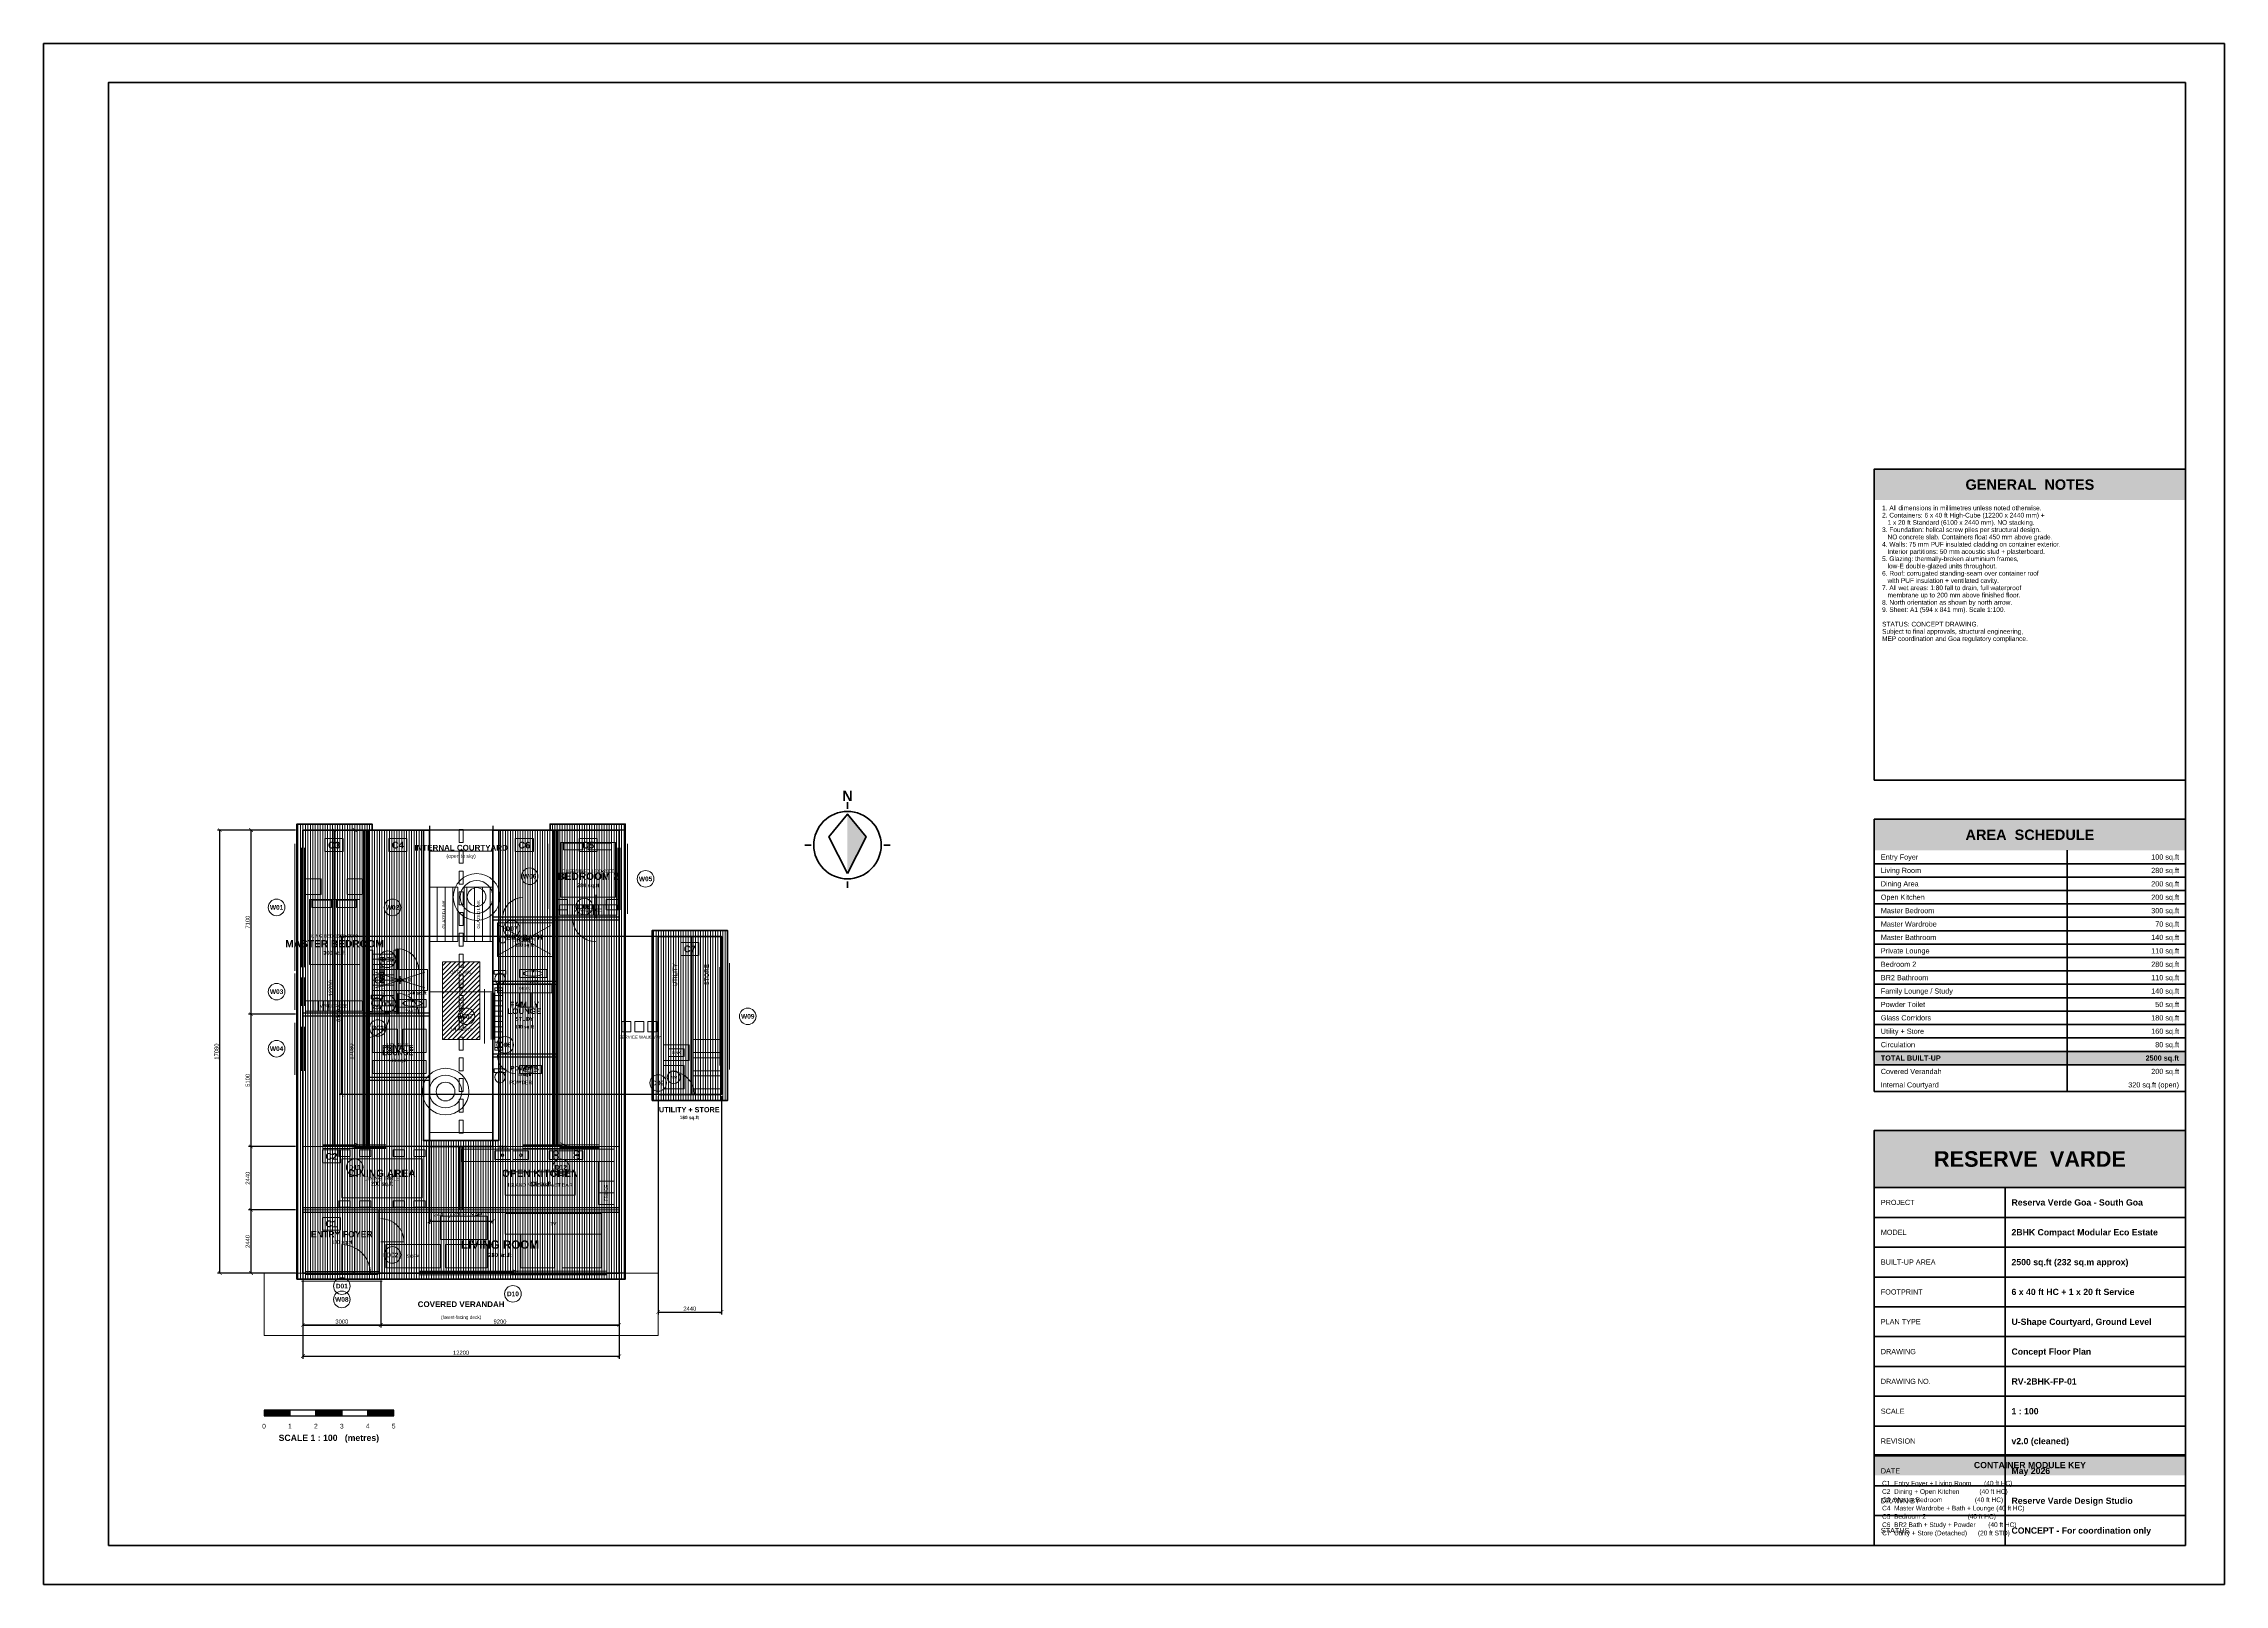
# Model space of a CAD drawing. Header units: millimetres. Extents: x -10000 to 74100, y -12000 to 47400.
import ezdxf
from ezdxf.enums import TextEntityAlignment as Align

# ---------------------------------------------------------------- set-up
doc = ezdxf.new("R2010")
doc.units = ezdxf.units.MM
doc.linetypes.add('DASHED', pattern=[1.524, 1.27, -0.254])
doc.layers.get('0').update_dxf_attribs({"lineweight": 25})
for name, color, linetype, lineweight in [('A-CONT-MOD', 7, 'DASHED', 13), ('A-COURT', 7, 'Continuous', 18), ('A-DECK', 7, 'Continuous', 18), ('A-DIM', 7, 'Continuous', 13), ('A-DOOR', 7, 'Continuous', 18), ('A-FIX-KIT', 7, 'Continuous', 18), ('A-FIX-WC', 7, 'Continuous', 18), ('A-FURN', 7, 'Continuous', 13), ('A-GLAZE', 7, 'Continuous', 18), ('A-HATCH-COURT', 7, 'Continuous', 9), ('A-HATCH-DECK', 7, 'Continuous', 9), ('A-HATCH-WALL', 7, 'Continuous', 9), ('A-NORTH', 7, 'Continuous', 35), ('A-SCALE', 7, 'Continuous', 25), ('A-SHEET', 7, 'Continuous', 50), ('A-TAG', 7, 'Continuous', 18), ('A-TEXT-LRG', 7, 'Continuous', 25), ('A-TEXT-MED', 7, 'Continuous', 18), ('A-TEXT-SML', 7, 'Continuous', 13), ('A-TITLE', 7, 'Continuous', 35), ('A-WALL-EXT', 7, 'Continuous', 60), ('A-WALL-INT', 7, 'Continuous', 25), ('A-WATER', 7, 'DASHED', 18), ('A-WINDOW', 7, 'Continuous', 18)]:
    doc.layers.add(name, color=color, linetype=linetype, lineweight=lineweight)
doc.styles.add('RV-ARCH', font='arial.ttf')
doc.styles.add('RV-TITLE', font='arialbd.ttf')
doc.dimstyles.new('RV-DIM', dxfattribs={"dimtxt": 160, "dimasz": 140, "dimexe": 100, "dimexo": 60, "dimgap": 50, "dimtad": 1, "dimdec": 0, "dimtxsty": 'RV-ARCH', "dimblk": 'ARCHTICK', "dimblk1": 'ARCHTICK', "dimblk2": 'ARCHTICK', "dimcen": 2.5, "dimclrd": 7, "dimclre": 7, "dimclrt": 7, "dimazin": 3, "dimtfac": 1, "dimtmove": 0, "dimatfit": 3, "dimarcsym": 0})

# ---------------------------------------------------------------- blocks, each defined once
blk = doc.blocks.new('_ARCHTICK')
at = {"color": 0, "linetype": 'ByBlock', "const_width": 0.15}
blk.add_lwpolyline([(-0.5, -0.5), (0.5, 0.5)], dxfattribs=at)

msp = doc.modelspace()

# ---------------------------------------------------------------- hatches: boundary and pattern name
at = {"layer": 'A-HATCH-COURT'}
h = msp.add_hatch(dxfattribs=at)
h.set_pattern_fill('AR-BRSTD', scale=80)
h.paths.add_polyline_path([(4880, 4880), (7320, 4880), (7320, 17080), (4880, 17080)])
at = {"layer": 'A-HATCH-DECK'}
h = msp.add_hatch(dxfattribs=at)
h.set_pattern_fill('AR-PARQ1', scale=40)
h.paths.add_polyline_path([(-1500, -2400), (13700, -2400), (13700, 0), (-1500, 0)])
at = {"layer": 'A-HATCH-WALL'}
h = msp.add_hatch(dxfattribs=at)
h.set_pattern_fill('ANSI31', scale=30, angle=45)
h.paths.add_polyline_path([(-230, -230), (12430, -230), (12430, 17310), (9530, 17310), (9530, 17080), (7550, 17080), (7550, 5110), (4650, 5110), (4650, 17080), (2670, 17080), (2670, 17310), (-230, 17310)])
h.paths.add_polyline_path([(0, 0), (12200, 0), (12200, 17080), (9760, 17080), (7320, 17080), (7320, 4880), (4880, 4880), (4880, 17080), (2440, 17080), (0, 17080)], flags=0)
h = msp.add_hatch(dxfattribs=at)
h.set_pattern_fill('ANSI31', scale=30, angle=45)
h.paths.add_polyline_path([(13470, 6650), (16370, 6650), (16370, 13210), (13470, 13210)])
h.paths.add_polyline_path([(13700, 6880), (16140, 6880), (16140, 12980), (13700, 12980)], flags=0)
at = {"layer": 'A-NORTH'}
h = msp.add_hatch(color=7, dxfattribs=at)
h.dxf.hatch_style = 1
h.paths.add_polyline_path([(21000, 15400), (21000, 17700), (21715, 16825)])
at = {"layer": 'A-SCALE'}
h = msp.add_hatch(color=7, dxfattribs=at)
h.dxf.hatch_style = 1
h.paths.add_polyline_path([(-1500, -5500), (-500, -5500), (-500, -5280), (-1500, -5280)])
h = msp.add_hatch(color=7, dxfattribs=at)
h.dxf.hatch_style = 1
h.paths.add_polyline_path([(500, -5500), (1500, -5500), (1500, -5280), (500, -5280)])
h = msp.add_hatch(color=7, dxfattribs=at)
h.dxf.hatch_style = 1
h.paths.add_polyline_path([(2500, -5500), (3500, -5500), (3500, -5280), (2500, -5280)])
at = {"layer": 'A-TITLE'}
h = msp.add_hatch(color=7, dxfattribs=at)
h.dxf.hatch_style = 1
h.paths.add_polyline_path([(60600, 29800), (72600, 29800), (72600, 31000), (60600, 31000)])
h = msp.add_hatch(color=7, dxfattribs=at)
h.dxf.hatch_style = 1
h.paths.add_polyline_path([(60600, 16300), (72600, 16300), (72600, 17500), (60600, 17500)])
h = msp.add_hatch(dxfattribs=at)
h.set_pattern_fill('SOLID', scale=8)
h.paths.add_polyline_path([(60600, 8033.3), (72600, 8033.3), (72600, 8550), (60600, 8550)])
h = msp.add_hatch(color=7, dxfattribs=at)
h.dxf.hatch_style = 1
h.paths.add_polyline_path([(60600, 3300), (72600, 3300), (72600, 5500), (60600, 5500)])
h = msp.add_hatch(color=7, dxfattribs=at)
h.dxf.hatch_style = 1
h.paths.add_polyline_path([(60600, -7800), (72600, -7800), (72600, -7000), (60600, -7000)])
at = {"layer": 'A-WATER'}
h = msp.add_hatch(dxfattribs=at)
h.set_pattern_fill('WAVE', scale=40)
h.set_pattern_definition([(45, (0, 0), (-89.8026, 89.8026), [])])
h.paths.add_polyline_path([(5380, 9000), (6820, 9000), (6820, 12000), (5380, 12000)])

# ---------------------------------------------------------------- linework, layer by layer
at = {"layer": 'A-CONT-MOD'}
for points in [[(0, 4880), (2440, 4880), (2440, 17080), (0, 17080)], [(2440, 4880), (4880, 4880), (4880, 17080), (2440, 17080)], [(7320, 4880), (9760, 4880), (9760, 17080), (7320, 17080)], [(9760, 4880), (12200, 4880), (12200, 17080), (9760, 17080)], [(850, 16250), (1550, 16250), (1550, 16750), (850, 16750)], [(3310, 16250), (4010, 16250), (4010, 16750), (3310, 16750)], [(8190, 16250), (8890, 16250), (8890, 16750), (8190, 16750)], [(10650, 16250), (11350, 16250), (11350, 16750), (10650, 16750)], [(13700, 6880), (16140, 6880), (16140, 12980), (13700, 12980)], [(14570, 12250), (15270, 12250), (15270, 12750), (14570, 12750)], [(0, 2440), (12200, 2440), (12200, 4880), (0, 4880)], [(750, 4250), (1450, 4250), (1450, 4750), (750, 4750)], [(0, 0), (12200, 0), (12200, 2440), (0, 2440)], [(750, 1650), (1450, 1650), (1450, 2150), (750, 2150)]]:
    msp.add_lwpolyline(points, close=True, dxfattribs=at)
at = {"layer": 'A-COURT'}
for points in [[(6020, 16600), (6180, 16600), (6180, 17100), (6020, 17100)], [(6020, 15800), (6180, 15800), (6180, 16300), (6020, 16300)], [(6020, 15000), (6180, 15000), (6180, 15500), (6020, 15500)], [(6020, 14200), (6180, 14200), (6180, 14700), (6020, 14700)], [(6020, 13400), (6180, 13400), (6180, 13900), (6020, 13900)], [(6020, 12600), (6180, 12600), (6180, 13100), (6020, 13100)], [(6020, 11800), (6180, 11800), (6180, 12300), (6020, 12300)], [(6020, 11000), (6180, 11000), (6180, 11500), (6020, 11500)], [(6020, 10200), (6180, 10200), (6180, 10700), (6020, 10700)], [(6020, 9400), (6180, 9400), (6180, 9900), (6020, 9900)], [(6020, 8600), (6180, 8600), (6180, 9100), (6020, 9100)], [(6020, 7800), (6180, 7800), (6180, 8300), (6020, 8300)], [(6020, 7000), (6180, 7000), (6180, 7500), (6020, 7500)], [(6020, 6200), (6180, 6200), (6180, 6700), (6020, 6700)], [(6020, 5400), (6180, 5400), (6180, 5900), (6020, 5900)]]:
    msp.add_lwpolyline(points, close=True, dxfattribs=at)
for centre, radius in [((6700, 14500), 900), ((6700, 14500), 630), ((6700, 14500), 360), ((5500, 7000), 900), ((5500, 7000), 630), ((5500, 7000), 360)]:
    msp.add_circle(centre, radius, dxfattribs=at)
at = {"layer": 'A-DECK'}
for points in [[(12300, 9300), (12650, 9300), (12650, 9700), (12300, 9700)], [(12800, 9300), (13150, 9300), (13150, 9700), (12800, 9700)], [(13300, 9300), (13650, 9300), (13650, 9700), (13300, 9700)], [(-1500, -2400), (13700, -2400), (13700, 0), (-1500, 0)]]:
    msp.add_lwpolyline(points, close=True, dxfattribs=at)
at = {"layer": 'A-DOOR'}
for p, q in [((11300, 13680), (11300, 14580)), ((8500, 13680), (8500, 12880)), ((3660, 11700), (3660, 12500)), ((3660, 9980), (3660, 10780)), ((2440, 9980), (3340, 9980)), ((8200, 8400), (8200, 9100)), ((14200, 6880), (14200, 7780)), ((800, 4950), (3200, 4950)), ((800, 4915), (2050, 4915)), ((800, 4810), (3200, 4810)), ((1950, 4845), (3200, 4845)), ((2200, 4915), (1980, 5025)), ((2200, 4915), (1980, 4805)), ((8500, 4950), (11400, 4950)), ((8500, 4915), (10000, 4915)), ((8500, 4810), (11400, 4810)), ((9900, 4845), (11400, 4845)), ((10150, 4915), (9930, 5025)), ((10150, 4915), (9930, 4805)), ((1500, 0), (1500, 1100)), ((3000, 1200), (3900, 1200)), ((4500, 70), (11700, 70)), ((4500, 35), (8150, 35)), ((8300, 35), (8080, 145)), ((8300, 35), (8080, -75)), ((4500, -70), (11700, -70)), ((8050, -35), (11700, -35))]:
    msp.add_line(p, q, dxfattribs=at)
for centre, radius, start, end in [((8500, 13680), 800, 90, 180), ((11300, 13680), 900, 180, 270), ((3660, 11700), 800, 0, 90), ((3660, 9980), 800, 0, 90), ((2440, 9980), 900, 270, 360), ((8200, 8400), 700, 180, 270), ((14200, 6880), 900, 0, 90), ((3000, 1200), 900, 0, 90), ((1500, 0), 1100, 0, 90)]:
    msp.add_arc(centre, radius, start, end, dxfattribs=at)
at = {"layer": 'A-FIX-KIT'}
msp.add_line((11400, 3090), (12000, 3090), dxfattribs=at)
for points in [[(13900, 8200), (14900, 8200), (14900, 8800), (13900, 8800)], [(14100, 8350), (14700, 8350), (14700, 8650), (14100, 8650)], [(13900, 7100), (14700, 7100), (14700, 8000), (13900, 8000)], [(6100, 4300), (12000, 4300), (12000, 4780), (6100, 4780)], [(7400, 4380), (8000, 4380), (8000, 4720), (7400, 4720)], [(8100, 4380), (8700, 4380), (8700, 4720), (8100, 4720)], [(9500, 4380), (10800, 4380), (10800, 4720), (9500, 4720)], [(11400, 2640), (12000, 2640), (12000, 4300), (11400, 4300)], [(7800, 3000), (10500, 3000), (10500, 3900), (7800, 3900)], [(11400, 2640), (12000, 2640), (12000, 3540), (11400, 3540)]]:
    msp.add_lwpolyline(points, close=True, dxfattribs=at)
for centre, radius in [((14300, 7550), 250), ((7700, 4550), 50), ((8400, 4550), 50), ((9750, 4630), 100), ((9750, 4470), 100), ((10550, 4630), 100), ((10550, 4470), 100)]:
    msp.add_circle(centre, radius, dxfattribs=at)
at = {"layer": 'A-FIX-WC'}
for p, q in [((7600, 13400), (8575, 12850)), ((7600, 12300), (8575, 12850)), ((8425, 12850), (8725, 12850)), ((9550, 13400), (8575, 12850)), ((8575, 12700), (8575, 13000)), ((9550, 12300), (8575, 12850)), ((2800, 11600), (3750, 11300)), ((2800, 11000), (3750, 11300)), ((3600, 11300), (3900, 11300)), ((4700, 11600), (3750, 11300)), ((3750, 11150), (3750, 11450)), ((4700, 11000), (3750, 11300))]:
    msp.add_line(p, q, dxfattribs=at)
for points in [[(7500, 12200), (9650, 12200), (9650, 13500), (7500, 13500)], [(2700, 10900), (4800, 10900), (4800, 11700), (2700, 11700)], [(7380, 11530), (7820, 11530), (7820, 11670), (7380, 11670)], [(7800, 11350), (7787.9, 11425.2), (7753.2, 11491.4), (7700, 11540.5), (7634.7, 11566.7), (7565.3, 11566.7), (7500, 11540.5), (7446.8, 11491.4), (7412.1, 11425.2), (7400, 11350), (7412.1, 11274.8), (7446.8, 11208.6), (7500, 11159.5), (7565.3, 11133.3), (7634.7, 11133.3), (7700, 11159.5), (7753.2, 11208.6), (7787.9, 11274.8)], [(8350, 11400), (9400, 11400), (9400, 11700), (8350, 11700)], [(9242.5, 11550), (9220.3, 11585.9), (9156.5, 11617.5), (9058.8, 11640.9), (8938.8, 11653.4), (8811.2, 11653.4), (8691.2, 11640.9), (8593.5, 11617.5), (8529.7, 11585.9), (8507.5, 11550), (8529.7, 11514.1), (8593.5, 11482.5), (8691.2, 11459.1), (8811.2, 11446.6), (8938.8, 11446.6), (9058.8, 11459.1), (9156.5, 11482.5), (9220.3, 11514.1)], [(2630, 10580), (3070, 10580), (3070, 10720), (2630, 10720)], [(3050, 10400), (3037.9, 10475.2), (3003.2, 10541.4), (2950, 10590.5), (2884.7, 10616.7), (2815.3, 10616.7), (2750, 10590.5), (2696.8, 10541.4), (2662.1, 10475.2), (2650, 10400), (2662.1, 10324.8), (2696.8, 10258.6), (2750, 10209.5), (2815.3, 10183.3), (2884.7, 10183.3), (2950, 10209.5), (3003.2, 10258.6), (3037.9, 10324.8)], [(3700, 10250), (4750, 10250), (4750, 10550), (3700, 10550)], [(4592.5, 10400), (4570.3, 10435.9), (4506.5, 10467.5), (4408.8, 10490.9), (4288.8, 10503.4), (4161.2, 10503.4), (4041.2, 10490.9), (3943.5, 10467.5), (3879.7, 10435.9), (3857.5, 10400), (3879.7, 10364.1), (3943.5, 10332.5), (4041.2, 10309.1), (4161.2, 10296.6), (4288.8, 10296.6), (4408.8, 10309.1), (4506.5, 10332.5), (4570.3, 10364.1)], [(7380, 7730), (7820, 7730), (7820, 7870), (7380, 7870)], [(7800, 7550), (7787.9, 7625.2), (7753.2, 7691.4), (7700, 7740.5), (7634.7, 7766.7), (7565.3, 7766.7), (7500, 7740.5), (7446.8, 7691.4), (7412.1, 7625.2), (7400, 7550), (7412.1, 7474.8), (7446.8, 7408.6), (7500, 7359.5), (7565.3, 7333.3), (7634.7, 7333.3), (7700, 7359.5), (7753.2, 7408.6), (7787.9, 7474.8)], [(8350, 7700), (9200, 7700), (9200, 8000), (8350, 8000)], [(9072.5, 7850), (9054.6, 7885.9), (9002.9, 7917.5), (8923.8, 7940.9), (8826.7, 7953.4), (8723.3, 7953.4), (8626.2, 7940.9), (8547.1, 7917.5), (8495.4, 7885.9), (8477.5, 7850), (8495.4, 7814.1), (8547.1, 7782.5), (8626.2, 7759.1), (8723.3, 7746.6), (8826.7, 7746.6), (8923.8, 7759.1), (9002.9, 7782.5), (9054.6, 7814.1)]]:
    msp.add_lwpolyline(points, close=True, dxfattribs=at)
for centre, radius in [((7700, 12850), 120), ((8575, 12850), 70), ((2900, 11300), 120), ((3750, 11300), 70), ((8875, 11640), 30), ((4225, 10490), 30), ((8775, 7940), 30)]:
    msp.add_circle(centre, radius, dxfattribs=at)
at = {"layer": 'A-FURN'}
for p, q in [((9950, 16600), (12050, 16600)), ((250, 14400), (2200, 14400)), ((10000, 13800), (10000, 14200)), ((10200, 13800), (10200, 14200)), ((10400, 13800), (10400, 14200)), ((10600, 13800), (10600, 14200)), ((10800, 13800), (10800, 14200)), ((11000, 13800), (11000, 14200)), ((11200, 13800), (11200, 14200)), ((11400, 13800), (11400, 14200)), ((11600, 13800), (11600, 14200)), ((11800, 13800), (11800, 14200)), ((12000, 13800), (12000, 14200)), ((2700, 12300), (3500, 12300)), ((2700, 12100), (3500, 12100)), ((2700, 11900), (3500, 11900)), ((2700, 11700), (3500, 11700)), ((2700, 11500), (3500, 11500)), ((2700, 11300), (3500, 11300)), ((2700, 11100), (3500, 11100)), ((200, 10100), (200, 10500)), ((400, 10100), (400, 10500)), ((600, 10100), (600, 10500)), ((800, 10100), (800, 10500)), ((1000, 10100), (1000, 10500)), ((1200, 10100), (1200, 10500)), ((1400, 10100), (1400, 10500)), ((1600, 10100), (1600, 10500)), ((1800, 10100), (1800, 10500)), ((2000, 10100), (2000, 10500)), ((2200, 10100), (2200, 10500)), ((2700, 10900), (3500, 10900)), ((2700, 10700), (3500, 10700)), ((2700, 10500), (3500, 10500)), ((2700, 10300), (3500, 10300)), ((2700, 10100), (3500, 10100)), ((7400, 10900), (7700, 10900)), ((7400, 10700), (7700, 10700)), ((7400, 10500), (7700, 10500)), ((7400, 10300), (7700, 10300)), ((7400, 10100), (7700, 10100)), ((7400, 9900), (7700, 9900)), ((7400, 9700), (7700, 9700)), ((7400, 9500), (7700, 9500)), ((7400, 9300), (7700, 9300)), ((7400, 9100), (7700, 9100)), ((7400, 8900), (7700, 8900)), ((7400, 8700), (7700, 8700)), ((2700, 8200), (4750, 8200)), ((7800, 2300), (11500, 2300)), ((3200, 1100), (5300, 1100)), ((5500, 1100), (7100, 1100))]:
    msp.add_line(p, q, dxfattribs=at)
for points in [[(9950, 14500), (12050, 14500), (12050, 16600), (9950, 16600)], [(10050, 16320), (10800, 16320), (10800, 16580), (10050, 16580)], [(11000, 16320), (11900, 16320), (11900, 16580), (11000, 16580)], [(100, 14600), (700, 14600), (700, 15200), (100, 15200)], [(1700, 14600), (2300, 14600), (2300, 15200), (1700, 15200)], [(250, 11900), (2200, 11900), (2200, 14400), (250, 14400)], [(350, 14100), (1100, 14100), (1100, 14380), (350, 14380)], [(1300, 14100), (2050, 14100), (2050, 14380), (1300, 14380)], [(9760, 14000), (10200, 14000), (10200, 14400), (9760, 14400)], [(11700, 14000), (12200, 14000), (12200, 14400), (11700, 14400)], [(9900, 13800), (12100, 13800), (12100, 14200), (9900, 14200)], [(2500, 10080), (2700, 10080), (2700, 12450), (2500, 12450)], [(3500, 10080), (3700, 10080), (3700, 12450), (3500, 12450)], [(7400, 8600), (7700, 8600), (7700, 11000), (7400, 11000)], [(7500, 10800), (9600, 10800), (9600, 11150), (7500, 11150)], [(100, 10100), (2300, 10100), (2300, 10500), (100, 10500)], [(8350, 10250), (8800, 10250), (8800, 10800), (8350, 10800)], [(2700, 8500), (3650, 8500), (3650, 9400), (2700, 9400)], [(3850, 8500), (4750, 8500), (4750, 9400), (3850, 9400)], [(15050, 8500), (16100, 8500), (16100, 9000), (15050, 9000)], [(2700, 7700), (4750, 7700), (4750, 8200), (2700, 8200)], [(15050, 7800), (16100, 7800), (16100, 8300), (15050, 8300)], [(15050, 7100), (16100, 7100), (16100, 7600), (15050, 7600)], [(1380, 4500), (1820, 4500), (1820, 4750), (1380, 4750)], [(1500, 2900), (4600, 2900), (4600, 4400), (1500, 4400)], [(2180, 4500), (2620, 4500), (2620, 4750), (2180, 4750)], [(3480, 4500), (3920, 4500), (3920, 4750), (3480, 4750)], [(4280, 4500), (4720, 4500), (4720, 4750), (4280, 4750)], [(1380, 2540), (1820, 2540), (1820, 2790), (1380, 2790)], [(2180, 2540), (2620, 2540), (2620, 2790), (2180, 2790)], [(3480, 2540), (3920, 2540), (3920, 2790), (3480, 2790)], [(4280, 2540), (4720, 2540), (4720, 2790), (4280, 2790)], [(5300, 1300), (7100, 1300), (7100, 2200), (5300, 2200)], [(7800, 1500), (11500, 1500), (11500, 2300), (7800, 2300)], [(3200, 200), (5300, 200), (5300, 1100), (3200, 1100)], [(5500, 200), (7100, 200), (7100, 1100), (5500, 1100)], [(8400, 200), (9700, 200), (9700, 1500), (8400, 1500)], [(10000, 200), (11500, 200), (11500, 1500), (10000, 1500)]]:
    msp.add_lwpolyline(points, close=True, dxfattribs=at)
at = {"layer": 'A-GLAZE'}
for p, q in [((5180, 12780), (5180, 14880)), ((5480, 12780), (5480, 14880)), ((5780, 12780), (5780, 14880)), ((6320, 12780), (6320, 14880)), ((6620, 12780), (6620, 14880)), ((6920, 12780), (6920, 14880)), ((7220, 12780), (7220, 14880))]:
    msp.add_line(p, q, dxfattribs=at)
for points in [[(4880, 12780), (5980, 12780), (5980, 14880), (4880, 14880)], [(6220, 12780), (7320, 12780), (7320, 14880), (6220, 14880)]]:
    msp.add_lwpolyline(points, close=True, dxfattribs=at)
at = {"layer": 'A-NORTH'}
for p, q in [((21000, 17900), (21000, 18150)), ((19600, 16500), (19350, 16500)), ((22400, 16500), (22650, 16500)), ((21000, 15100), (21000, 14850))]:
    msp.add_line(p, q, dxfattribs=at)
msp.add_lwpolyline([(21000, 15400), (20285, 16825), (21000, 17700), (21715, 16825)], close=True, dxfattribs=at)
msp.add_circle((21000, 16500), 1300, dxfattribs=at)
at = {"layer": 'A-SCALE'}
for points in [[(-1500, -5500), (-500, -5500), (-500, -5280), (-1500, -5280)], [(-500, -5500), (500, -5500), (500, -5280), (-500, -5280)], [(500, -5500), (1500, -5500), (1500, -5280), (500, -5280)], [(1500, -5500), (2500, -5500), (2500, -5280), (1500, -5280)], [(2500, -5500), (3500, -5500), (3500, -5280), (2500, -5280)]]:
    msp.add_lwpolyline(points, close=True, dxfattribs=at)
at = {"layer": 'A-SHEET'}
for points in [[(-10000, -12000), (74100, -12000), (74100, 47400), (-10000, 47400)], [(-7500, -10500), (72600, -10500), (72600, 45900), (-7500, 45900)]]:
    msp.add_lwpolyline(points, close=True, dxfattribs=at)
at = {"layer": 'A-TAG'}
for centre in [(8745, 15300), (13215, 15200), (-1015, 14100), (3455, 14100), (10850, 14130), (8050, 13280), (3260, 12100), (-1015, 10850), (3260, 10380), (6305, 9900), (17155, 9900), (2890, 9450), (-1015, 8650), (7800, 8800), (13700, 7330), (2000, 4080), (9950, 4080), (3450, 700), (1500, -500), (1500, -1015), (8100, -800)]:
    msp.add_circle(centre, 320, dxfattribs=at)
at = {"layer": 'A-TITLE'}
for p, q in [((68040, 16300), (68040, 15783.3)), ((60600, 15783.3), (72600, 15783.3)), ((60600, 15266.7), (72600, 15266.7)), ((68040, 15783.3), (68040, 15266.7)), ((68040, 15266.7), (68040, 14750)), ((60600, 14750), (72600, 14750)), ((68040, 14750), (68040, 14233.3)), ((60600, 14233.3), (72600, 14233.3)), ((60600, 13716.7), (72600, 13716.7)), ((68040, 14233.3), (68040, 13716.7)), ((68040, 13716.7), (68040, 13200)), ((60600, 13200), (72600, 13200)), ((60600, 12683.3), (72600, 12683.3)), ((68040, 13200), (68040, 12683.3)), ((68040, 12683.3), (68040, 12166.7)), ((60600, 12166.7), (72600, 12166.7)), ((68040, 12166.7), (68040, 11650)), ((60600, 11650), (72600, 11650)), ((60600, 11133.3), (72600, 11133.3)), ((68040, 11650), (68040, 11133.3)), ((68040, 11133.3), (68040, 10616.7)), ((60600, 10616.7), (72600, 10616.7)), ((60600, 10100), (72600, 10100)), ((68040, 10616.7), (68040, 10100)), ((68040, 10100), (68040, 9583.3)), ((60600, 9583.3), (72600, 9583.3)), ((68040, 9583.3), (68040, 9066.7)), ((60600, 9066.7), (72600, 9066.7)), ((60600, 8550), (72600, 8550)), ((68040, 9066.7), (68040, 8550)), ((68040, 8550), (68040, 8033.3)), ((60600, 8033.3), (72600, 8033.3)), ((68040, 8033.3), (68040, 7516.7)), ((68040, 7516.7), (68040, 7000)), ((60600, 3300), (72600, 3300)), ((65640, 3300), (65640, 2150)), ((60600, 2150), (72600, 2150)), ((65640, 2150), (65640, 1000)), ((60600, 1000), (72600, 1000)), ((65640, 1000), (65640, -150)), ((60600, -150), (72600, -150)), ((65640, -150), (65640, -1300)), ((60600, -1300), (72600, -1300)), ((65640, -1300), (65640, -2450)), ((60600, -2450), (72600, -2450)), ((65640, -2450), (65640, -3600)), ((60600, -3600), (72600, -3600)), ((65640, -3600), (65640, -4750)), ((60600, -4750), (72600, -4750)), ((65640, -4750), (65640, -5900)), ((60600, -5900), (72600, -5900)), ((65640, -5900), (65640, -7050)), ((60600, -7050), (72600, -7050)), ((65640, -7050), (65640, -8200)), ((60600, -8200), (72600, -8200)), ((65640, -8200), (65640, -9350)), ((60600, -9350), (72600, -9350)), ((65640, -9350), (65640, -10500)), ((60600, -10500), (72600, -10500))]:
    msp.add_line(p, q, dxfattribs=at)
for points in [[(60600, 19000), (72600, 19000), (72600, 31000), (60600, 31000)], [(60600, 7000), (72600, 7000), (72600, 17500), (60600, 17500)], [(60600, -10500), (72600, -10500), (72600, 5500), (60600, 5500)], [(60600, -10500), (72600, -10500), (72600, -7000), (60600, -7000)]]:
    msp.add_lwpolyline(points, close=True, dxfattribs=at)
at = {"layer": 'A-WALL-EXT'}
for points in [[(-230, -230), (12430, -230), (12430, 17310), (9530, 17310), (9530, 17080), (7550, 17080), (7550, 5110), (4650, 5110), (4650, 17080), (2670, 17080), (2670, 17310), (-230, 17310)], [(0, 0), (12200, 0), (12200, 17080), (9760, 17080), (7320, 17080), (7320, 4880), (4880, 4880), (4880, 17080), (2440, 17080), (0, 17080)], [(13470, 6650), (16370, 6650), (16370, 13210), (13470, 13210)], [(13700, 6880), (16140, 6880), (16140, 12980), (13700, 12980)]]:
    msp.add_lwpolyline(points, close=True, dxfattribs=at)
at = {"layer": 'A-WALL-INT'}
for p, q in [((2353.8, 4880), (2353.8, 17080)), ((2526.2, 4880), (2526.2, 17080)), ((9673.8, 4880), (9673.8, 17080)), ((9846.2, 4880), (9846.2, 17080)), ((7320, 13737.5), (9760, 13737.5)), ((7320, 13622.5), (9760, 13622.5)), ((9760, 13737.5), (12200, 13737.5)), ((9760, 13622.5), (12200, 13622.5)), ((15000, 6880), (15000, 12980)), ((3602.5, 9980), (3602.5, 12500)), ((3717.5, 9980), (3717.5, 12500)), ((7320, 11257.5), (9760, 11257.5)), ((7320, 11142.5), (9760, 11142.5)), ((0, 10037.5), (2440, 10037.5)), ((0, 9922.5), (2440, 9922.5)), ((2440, 10037.5), (4880, 10037.5)), ((2440, 9922.5), (4880, 9922.5)), ((7320, 8457.5), (9760, 8457.5)), ((7320, 8342.5), (9760, 8342.5)), ((2440, 7557.5), (4880, 7557.5)), ((2440, 7442.5), (4880, 7442.5)), ((6042.5, 2440), (6042.5, 4880)), ((6157.5, 2440), (6157.5, 4880)), ((0, 2526.2), (12200, 2526.2)), ((0, 2353.8), (12200, 2353.8)), ((2942.5, 0), (2942.5, 2440)), ((3057.5, 0), (3057.5, 2440))]:
    msp.add_line(p, q, dxfattribs=at)
at = {"layer": 'A-WATER'}
msp.add_lwpolyline([(5380, 9000), (6820, 9000), (6820, 12000), (5380, 12000)], close=True, dxfattribs=at)
at = {"layer": 'A-WINDOW'}
for p, q in [((-315, 11650), (-315, 16550)), ((-60, 11800), (-60, 16400)), ((0, 11800), (0, 16400)), ((60, 11800), (60, 16400)), ((2380, 11800), (2380, 16400)), ((2440, 11800), (2440, 16400)), ((2500, 11800), (2500, 16400)), ((2755, 11650), (2755, 16550)), ((9445, 14050), (9445, 16550)), ((9700, 14200), (9700, 16400)), ((9760, 14200), (9760, 16400)), ((9820, 14200), (9820, 16400)), ((12140, 14000), (12140, 16400)), ((12200, 14000), (12200, 16400)), ((12260, 14000), (12260, 16400)), ((12515, 13850), (12515, 16550)), ((16080, 8000), (16080, 11800)), ((16140, 8000), (16140, 11800)), ((16200, 8000), (16200, 11800)), ((16455, 7850), (16455, 11950)), ((-315, 10150), (-315, 11550)), ((-60, 10300), (-60, 11400)), ((0, 10300), (0, 11400)), ((60, 10300), (60, 11400)), ((7005, 8850), (7005, 10950)), ((7260, 9000), (7260, 10800)), ((7320, 9000), (7320, 10800)), ((7380, 9000), (7380, 10800)), ((-315, 7650), (-315, 9650)), ((-60, 7800), (-60, 9500)), ((0, 7800), (0, 9500)), ((60, 7800), (60, 9500)), ((100, 60), (2900, 60)), ((100, 0), (2900, 0)), ((-50, -315), (3050, -315)), ((100, -60), (2900, -60))]:
    msp.add_line(p, q, dxfattribs=at)

# ---------------------------------------------------------------- texts
at = {"layer": 'A-NORTH', "style": 'RV-TITLE'}
msp.add_text('N', height=400, dxfattribs=at).set_placement((21000, 18400), align=Align.MIDDLE_CENTER)
at = {"layer": 'A-SCALE'}
for s, height, style, p in [('0', 180, 'RV-ARCH', (-1500, -5900)), ('1', 180, 'RV-ARCH', (-500, -5900)), ('2', 180, 'RV-ARCH', (500, -5900)), ('3', 180, 'RV-ARCH', (1500, -5900)), ('4', 180, 'RV-ARCH', (2500, -5900)), ('5', 180, 'RV-ARCH', (3500, -5900)), ('SCALE 1 : 100   (metres)', 240, 'RV-TITLE', (1000, -6350))]:
    msp.add_text(s, height=height, dxfattribs=dict(at, style=style)).set_placement(p, align=Align.MIDDLE_CENTER)
at = {"layer": 'A-TAG', "style": 'RV-TITLE'}
for s, p in [('W06', (8745, 15300)), ('W05', (13215, 15200)), ('W01', (-1015, 14100)), ('W02', (3455, 14100)), ('D06', (10850, 14130)), ('D07', (8050, 13280)), ('D05', (3260, 12100)), ('W03', (-1015, 10850)), ('D04', (3260, 10380)), ('D03', (2890, 9450)), ('W07', (6305, 9900)), ('W09', (17155, 9900)), ('W04', (-1015, 8650)), ('D08', (7800, 8800)), ('D09', (13700, 7330)), ('D11', (2000, 4080)), ('D12', (9950, 4080)), ('D02', (3450, 700)), ('D01', (1500, -500)), ('D10', (8100, -800)), ('W08', (1500, -1015))]:
    msp.add_text(s, height=180, dxfattribs=at).set_placement(p, align=Align.MIDDLE_CENTER)
at = {"layer": 'A-TEXT-LRG', "style": 'RV-TITLE'}
for s, height, p in [('INTERNAL COURTYARD', 220, (6100, 16400)), ('BEDROOM 2', 280, (11000, 15300)), ('280 sq.ft', 150, (11000, 14950)), ('MASTER BEDROOM', 280, (1220, 12700)), ('BR2 BATH', 200, (8540, 12950)), ('110 sq.ft', 130, (8540, 12650)), ('300 sq.ft', 150, (1220, 12350)), ('140 sq.ft', 130, (4400, 10800)), ('LOUNGE', 220, (8540, 10100)), ('FAMILY', 220, (8540, 10350)), ('140 sq.ft', 130, (8540, 9500)), ('STUDY', 150, (8540, 9800)), ('PRIVATE', 200, (3660, 8700)), ('LOUNGE', 200, (3660, 8500)), ('110 sq.ft', 130, (3660, 8200)), ('POWDER', 170, (8540, 7900)), ('50 sq.ft', 110, (8540, 7650)), ('UTILITY + STORE', 200, (14900, 6300)), ('160 sq.ft', 130, (14900, 6000)), ('DINING AREA', 280, (3050, 3850)), ('200 sq.ft', 150, (3050, 3450)), ('OPEN KITCHEN', 280, (9150, 3850)), ('200 sq.ft', 150, (9150, 3450)), ('ENTRY FOYER', 240, (1500, 1500)), ('100 sq.ft', 140, (1500, 1200)), ('LIVING ROOM', 320, (7600, 1100)), ('280 sq.ft', 160, (7600, 700)), ('COVERED VERANDAH', 220, (6100, -1200))]:
    msp.add_text(s, height=height, dxfattribs=at).set_placement(p, align=Align.MIDDLE_CENTER)
for s, p in [('MASTER', (3050, 11700)), ('BATH', (3050, 11500))]:
    msp.add_text(s, height=170, rotation=90, dxfattribs=at).set_placement(p, align=Align.MIDDLE_CENTER)
at = {"layer": 'A-TEXT-MED', "style": 'RV-TITLE'}
for s, p in [('C3', (1200, 16500)), ('C4', (3660, 16500)), ('C6', (8540, 16500)), ('C5', (11000, 16500)), ('C7', (14920, 12500)), ('C2', (1100, 4500)), ('C1', (1100, 1900))]:
    msp.add_text(s, height=260, dxfattribs=at).set_placement(p, align=Align.MIDDLE_CENTER)
at = {"layer": 'A-TEXT-MED', "style": 'RV-ARCH'}
for s, p in [('UTILITY', (14350, 11500)), ('STORE', (15570, 11500))]:
    msp.add_text(s, height=170, rotation=90, dxfattribs=at).set_placement(p, align=Align.MIDDLE_CENTER)
at = {"layer": 'A-TEXT-SML', "style": 'RV-ARCH'}
for s, height, p in [('(open to sky)', 140, (6100, 16080)), ('QUEEN BED 1600x2000', 130, (11000, 15500)), ('WARDROBE', 130, (11000, 14000)), ('KING BED 1800x2000', 130, (1220, 13000)), ('SHOWER', 140, (8540, 12850)), ('SHOWER', 140, (3750, 11300)), ('OPTIONAL', 120, (6100, 11600)), ('WC', 110, (7600, 11200)), ('DESK', 110, (8540, 10980)), ('VANITY', 110, (8875, 11240)), ('WARDROBE', 130, (1200, 10300)), ('WC', 110, (2850, 10300)), ('VANITY', 110, (4225, 10120)), ('1.4 x 3.0 m', 120, (6100, 9400)), ('STUDY', 150, (8540, 9800)), ('LOUNGE', 140, (3660, 8800)), ('SERVICE WALKWAY', 120, (13000, 9100)), ('SINK', 110, (14400, 8500)), ('WM', 110, (14300, 7550)), ('POWDER', 140, (8400, 7350)), ('SINK', 120, (7700, 4860)), ('HOB', 120, (10150, 4860)), ('DINING TABLE', 140, (3050, 3650)), ('ISLAND / BREAKFAST BAR', 140, (9150, 3400)), ('TV', 140, (9650, 1900)), ('SOFA', 130, (4250, 650)), ('(forest-facing deck)', 130, (6100, -1700))]:
    msp.add_text(s, height=height, dxfattribs=at).set_placement(p, align=Align.MIDDLE_CENTER)
for s, height, p in [('GLAZED LINK', 120, (5430, 13830)), ('GLAZED LINK', 120, (6770, 13830)), ('WARDROBE', 130, (3100, 11050)), ('WALK-IN', 130, (3100, 11400)), ('PLUNGE POOL', 160, (6100, 10500)), ('FRIDGE', 120, (11700, 3090))]:
    msp.add_text(s, height=height, rotation=90, dxfattribs=at).set_placement(p, align=Align.MIDDLE_CENTER)
at = {"layer": 'A-TITLE', "style": 'RV-TITLE'}
for s, height, p in [('GENERAL  NOTES', 400, (66600, 30400)), ('AREA  SCHEDULE', 400, (66600, 16900)), ('RESERVE  VARDE', 600, (66600, 4400)), ('CONTAINER MODULE KEY', 240, (66600, -7400))]:
    msp.add_text(s, height=height, dxfattribs=at).set_placement(p, align=Align.MIDDLE_CENTER)
at = {"layer": 'A-TITLE'}
for s, height, style, p in [('1. All dimensions in millimetres unless noted otherwise.', 180, 'RV-ARCH', (60900, 29500)), ('3. Foundation: helical screw piles per structural design.', 180, 'RV-ARCH', (60900, 28660)), ('2. Containers: 6 x 40 ft High-Cube (12200 x 2440 mm) +', 180, 'RV-ARCH', (60900, 29220)), ('   1 x 20 ft Standard (6100 x 2440 mm). NO stacking.', 180, 'RV-ARCH', (60900, 28940)), ('4. Walls: 75 mm PUF insulated cladding on container exterior.', 180, 'RV-ARCH', (60900, 28100)), ('   NO concrete slab. Containers float 450 mm above grade.', 180, 'RV-ARCH', (60900, 28380)), ('   Interior partitions: 50 mm acoustic stud + plasterboard.', 180, 'RV-ARCH', (60900, 27820)), ('5. Glazing: thermally-broken aluminium frames,', 180, 'RV-ARCH', (60900, 27540)), ('6. Roof: corrugated standing-seam over container roof', 180, 'RV-ARCH', (60900, 26980)), ('   low-E double-glazed units throughout.', 180, 'RV-ARCH', (60900, 27260)), ('7. All wet areas: 1:80 fall to drain, full waterproof', 180, 'RV-ARCH', (60900, 26420)), ('   with PUF insulation + ventilated cavity.', 180, 'RV-ARCH', (60900, 26700)), ('   membrane up to 200 mm above finished floor.', 180, 'RV-ARCH', (60900, 26140)), ('8. North orientation as shown by north arrow.', 180, 'RV-ARCH', (60900, 25860)), ('9. Sheet: A1 (594 x 841 mm). Scale 1:100.', 180, 'RV-ARCH', (60900, 25580)), ('STATUS: CONCEPT DRAWING.', 180, 'RV-ARCH', (60900, 25020)), ('Subject to final approvals, structural engineering,', 180, 'RV-ARCH', (60900, 24740)), ('MEP coordination and Goa regulatory compliance.', 180, 'RV-ARCH', (60900, 24460)), ('Entry Foyer', 200, 'RV-ARCH', (60850, 16041.7)), ('Living Room', 200, 'RV-ARCH', (60850, 15525)), ('Open Kitchen', 200, 'RV-ARCH', (60850, 14491.7)), ('Dining Area', 200, 'RV-ARCH', (60850, 15008.3)), ('Master Bedroom', 200, 'RV-ARCH', (60850, 13975)), ('Master Wardrobe', 200, 'RV-ARCH', (60850, 13458.3)), ('Master Bathroom', 200, 'RV-ARCH', (60850, 12941.7)), ('Private Lounge', 200, 'RV-ARCH', (60850, 12425)), ('Bedroom 2', 200, 'RV-ARCH', (60850, 11908.3)), ('BR2 Bathroom', 200, 'RV-ARCH', (60850, 11391.7)), ('Family Lounge / Study', 200, 'RV-ARCH', (60850, 10875)), ('Powder Toilet', 200, 'RV-ARCH', (60850, 10358.3)), ('Glass Corridors', 200, 'RV-ARCH', (60850, 9841.7)), ('Utility + Store', 200, 'RV-ARCH', (60850, 9325)), ('Circulation', 200, 'RV-ARCH', (60850, 8808.3)), ('TOTAL BUILT-UP', 200, 'RV-TITLE', (60850, 8291.7)), ('Covered Verandah', 200, 'RV-ARCH', (60850, 7775)), ('Internal Courtyard', 200, 'RV-ARCH', (60850, 7258.3)), ('PROJECT', 200, 'RV-ARCH', (60850, 2725)), ('Reserva Verde Goa - South Goa', 240, 'RV-TITLE', (65890, 2725)), ('2BHK Compact Modular Eco Estate', 240, 'RV-TITLE', (65890, 1575)), ('MODEL', 200, 'RV-ARCH', (60850, 1575)), ('BUILT-UP AREA', 200, 'RV-ARCH', (60850, 425)), ('2500 sq.ft (232 sq.m approx)', 240, 'RV-TITLE', (65890, 425)), ('FOOTPRINT', 200, 'RV-ARCH', (60850, -725)), ('6 x 40 ft HC + 1 x 20 ft Service', 240, 'RV-TITLE', (65890, -725)), ('PLAN TYPE', 200, 'RV-ARCH', (60850, -1875)), ('U-Shape Courtyard, Ground Level', 240, 'RV-TITLE', (65890, -1875)), ('DRAWING', 200, 'RV-ARCH', (60850, -3025)), ('Concept Floor Plan', 240, 'RV-TITLE', (65890, -3025)), ('DRAWING NO.', 200, 'RV-ARCH', (60850, -4175)), ('RV-2BHK-FP-01', 240, 'RV-TITLE', (65890, -4175)), ('SCALE', 200, 'RV-ARCH', (60850, -5325)), ('1 : 100', 240, 'RV-TITLE', (65890, -5325)), ('REVISION', 200, 'RV-ARCH', (60850, -6475)), ('v2.0 (cleaned)', 240, 'RV-TITLE', (65890, -6475)), ('DATE', 200, 'RV-ARCH', (60850, -7625)), ('May 2026', 240, 'RV-TITLE', (65890, -7625)), ('C1  Entry Foyer + Living Room       (40 ft HC)', 180, 'RV-ARCH', (60900, -8100)), ('C2  Dining + Open Kitchen           (40 ft HC)', 180, 'RV-ARCH', (60900, -8420)), ('DRAWN BY', 200, 'RV-ARCH', (60850, -8775)), ('C3  Master Bedroom                  (40 ft HC)', 180, 'RV-ARCH', (60900, -8740)), ('C4  Master Wardrobe + Bath + Lounge (40 ft HC)', 180, 'RV-ARCH', (60900, -9060)), ('Reserve Varde Design Studio', 240, 'RV-TITLE', (65890, -8775)), ('STATUS', 200, 'RV-ARCH', (60850, -9925)), ('C5  Bedroom 2                       (40 ft HC)', 180, 'RV-ARCH', (60900, -9380)), ('C6  BR2 Bath + Study + Powder       (40 ft HC)', 180, 'RV-ARCH', (60900, -9700)), ('C7  Utility + Store (Detached)      (20 ft STD)', 180, 'RV-ARCH', (60900, -10020)), ('CONCEPT - For coordination only', 240, 'RV-TITLE', (65890, -9925))]:
    msp.add_text(s, height=height, dxfattribs=dict(at, style=style)).set_placement(p, align=Align.MIDDLE_LEFT)
for s, style, p in [('100 sq.ft', 'RV-ARCH', (72350, 16041.7)), ('280 sq.ft', 'RV-ARCH', (72350, 15525)), ('200 sq.ft', 'RV-ARCH', (72350, 15008.3)), ('200 sq.ft', 'RV-ARCH', (72350, 14491.7)), ('300 sq.ft', 'RV-ARCH', (72350, 13975)), ('70 sq.ft', 'RV-ARCH', (72350, 13458.3)), ('140 sq.ft', 'RV-ARCH', (72350, 12941.7)), ('280 sq.ft', 'RV-ARCH', (72350, 11908.3)), ('110 sq.ft', 'RV-ARCH', (72350, 12425)), ('110 sq.ft', 'RV-ARCH', (72350, 11391.7)), ('140 sq.ft', 'RV-ARCH', (72350, 10875)), ('50 sq.ft', 'RV-ARCH', (72350, 10358.3)), ('180 sq.ft', 'RV-ARCH', (72350, 9841.7)), ('160 sq.ft', 'RV-ARCH', (72350, 9325)), ('80 sq.ft', 'RV-ARCH', (72350, 8808.3)), ('2500 sq.ft', 'RV-TITLE', (72350, 8291.7)), ('200 sq.ft', 'RV-ARCH', (72350, 7775)), ('320 sq.ft (open)', 'RV-ARCH', (72350, 7258.3))]:
    msp.add_text(s, height=200, dxfattribs=dict(at, style=style)).set_placement(p, align=Align.MIDDLE_RIGHT)

# ---------------------------------------------------------------- dimensions: what is measured, and where the dimension line sits
at = {"layer": 'A-DIM'}
for base, p1, p2, text in [((-3200, 0), (-230, 0), (-230, 17080), '17080'), ((1200, 4880), (4880, 4880), (4880, 17080), '12200'), ((2000, 0), (12430, 0), (12430, 17080), '17080'), ((1500, 6880), (16140, 6880), (16140, 12980), '6100')]:
    msp.add_linear_dim(base=base, p1=p1, p2=p2, angle=90, text=text, dimstyle='RV-DIM', dxfattribs=at).render()
for base, p1, p2 in [((-2000, 9980), (-230, 9980), (-230, 17080)), ((-2000, 4880), (-230, 4880), (-230, 9980)), ((-2000, 2440), (-230, 2440), (-230, 4880)), ((-2000, 0), (-230, 0), (-230, 2440))]:
    msp.add_linear_dim(base=base, p1=p1, p2=p2, angle=90, dimstyle='RV-DIM', dxfattribs=at).render()
for base, p1, p2, text in [((4880, 2000), (4880, 17310), (7320, 17310), '2440 (COURTYARD)'), ((13700, -1500), (13700, 6880), (16140, 6880), '2440'), ((0, -3200), (0, -230), (12200, -230), '12200')]:
    msp.add_linear_dim(base=base, p1=p1, p2=p2, text=text, dimstyle='RV-DIM', dxfattribs=at).render()
for base, p1, p2 in [((0, -2000), (0, -230), (3000, -230)), ((3000, -2000), (3000, -230), (12200, -230))]:
    msp.add_linear_dim(base=base, p1=p1, p2=p2, dimstyle='RV-DIM', dxfattribs=at).render()

doc.saveas('drawing.dxf')
